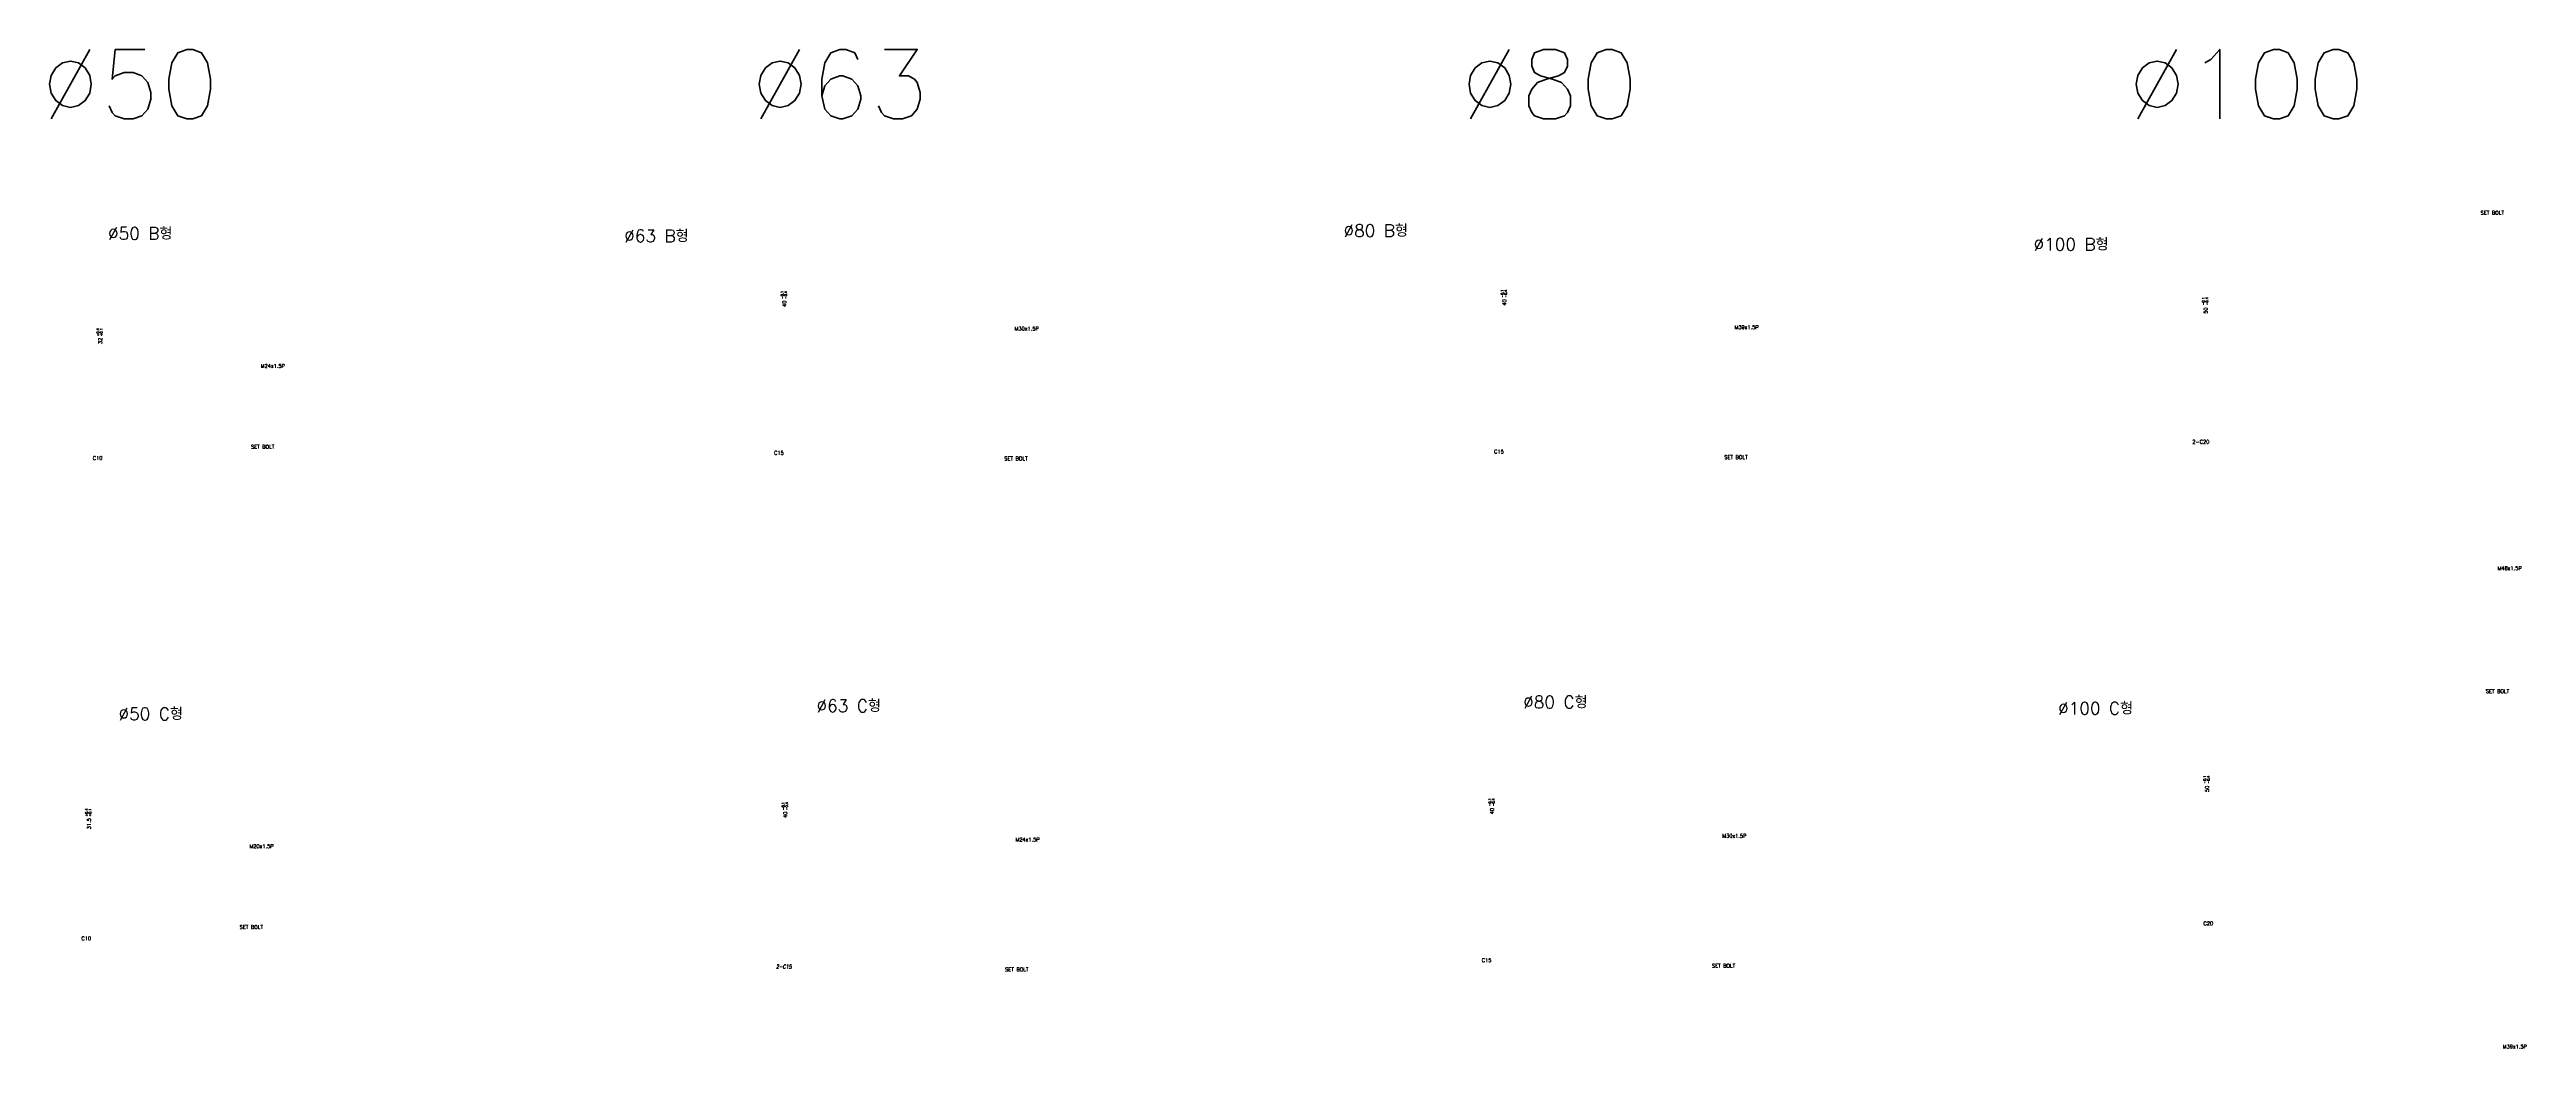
# Model space of a CAD drawing. Extents: x -819 to 8226, y -8942 to 4052.
# Drawn here: x 4040 to 6043, y -8878 to -8069 of the extents above; entities that cross this region are included whole.
import ezdxf

# ---------------------------------------------------------------- set-up
doc = ezdxf.new("R2010")
doc.units = 0
doc.header["$LTSCALE"] = 10
doc.header["$MEASUREMENT"] = 0
doc.linetypes.add('HIDDEN', pattern=[0.375, 0.25, -0.125])
doc.layers.get('0').update_dxf_attribs({"linetype": 'CONTINUOUS'})
doc.layers.add('HIDDEN', color=2, linetype='HIDDEN')
doc.layers.add('ML', color=7, linetype='CONTINUOUS')
doc.styles.add('GHS', font='romans', dxfattribs={"bigfont": 'ghs'})
doc.styles.add('치수', font='romans.shx', dxfattribs={"width": 0.7, "oblique": 10, "bigfont": 'fhg.shx'})

msp = doc.modelspace()

# ---------------------------------------------------------------- texts
at = {"color": 2, "linetype": 'ByBlock', "char_height": 3, "attachment_point": 5, "rotation": 90, "style": 'GHS'}
for s, insert in [('\\A1;40', (4633.9, -8275.2)), ('\\A1;40', (5216.2, -8274.2)), ('\\A1;50', (5783.3, -8280.7)), ('\\A1;32', (4080.6, -8305.3)), ('\\A1;50', (5784.5, -8667.7)), ('31.5', (4071.4, -8695.9)), ('\\A1;40', (4634.6, -8688.7)), ('\\A1;40', (5206.2, -8685.7))]:
    msp.add_mtext(s, dxfattribs=dict(at, insert=insert))
at = {"layer": 'HIDDEN', "color": 2, "linetype": 'ByBlock', "insert": (4639.7, -8813.1), "char_height": 3.2, "attachment_point": 9, "style": '치수'}
msp.add_mtext('\\A1;2-C15', dxfattribs=at)
at = {"layer": 'ML', "color": 7, "style": 'GHS'}
for s, p in [('%%C50', (4032.4, -8125.7)), ('%%C63', (4606.4, -8125.7)), ('%%C80', (5180.4, -8125.7)), ('%%C100', (5720, -8125.7))]:
    msp.add_text(s, height=56.25, dxfattribs=at).set_placement(p)
at = {"layer": 'ML', "style": 'GHS'}
for s, p in [('%%C50 B형', (4086.9, -8223.3)), ('%%C80 B형', (5086.1, -8221)), ('%%C63 B형', (4504.4, -8225.3)), ('%%C100 B형', (5644.2, -8232.1)), ('%%C80 C형', (5231.4, -8602.5)), ('%%C50 C형', (4095.4, -8612)), ('%%C63 C형', (4659.9, -8605.5)), ('%%C100 C형', (5664, -8607.5))]:
    msp.add_text(s, height=10, dxfattribs=at).set_placement(p)
at = {"layer": 'ML', "color": 2, "style": 'GHS'}
for s, p in [('-0.1', (4633.1, -8271.4)), ('-0.4', (4636, -8271.4)), ('-0.1', (5215.4, -8270.3)), ('-0.4', (5218.2, -8270.3)), ('-0.1', (5782.5, -8276.4)), ('-0.4', (5785.3, -8276.4)), ('+0.4', (4079.7, -8301.5)), ('+0.1', (4082.5, -8301.5)), ('-0.1', (5783.6, -8663.5)), ('-0.4', (5786.5, -8663.5)), ('+0.4', (4070.5, -8690.1)), ('+0.1', (4073.3, -8690.1)), ('-0.1', (4633.9, -8684.9)), ('-0.4', (4636.7, -8684.9)), ('-0.1', (5205.4, -8681.8)), ('-0.4', (5208.3, -8681.8))]:
    msp.add_text(s, height=2, rotation=90, dxfattribs=at).set_placement(p)
at = {"layer": 'ML', "color": 2, "char_height": 3, "style": 'GHS'}
for s, insert, attachment_point in [('\\A1;SET BOLT', (6005.7, -8201.6), 4), ('M39x1.5P', (5402.3, -8294.2), 4), ('M30x1.5P', (4820.1, -8295.3), 4), ('M24x1.5P', (4210.4, -8325.5), 4), ('\\A1;SET BOLT', (4202.5, -8390.9), 4), ('C15', (5215.7, -8394.8), 6), ('2-C20', (5786.3, -8386.9), 6), ('C10', (4082.4, -8400.1), 6), ('C15', (4633.4, -8395.8), 6), ('\\A1;SET BOLT', (4811.7, -8400.4), 4), ('\\A1;SET BOLT', (5394, -8399.3), 4), ('M48x1.5P', (6019.4, -8489.2), 4), ('\\A1;SET BOLT', (6009.9, -8588.7), 4), ('M20x1.5P', (4201.3, -8714.1), 4), ('M24x1.5P', (4820.8, -8708.7), 4), ('M30x1.5P', (5392.4, -8705.7), 4), ('C10', (4073.2, -8788.7), 6), ('\\A1;SET BOLT', (4193.3, -8779.5), 4), ('\\A1;C20', (5781.6, -8776.5), 4), ('\\A1;SET BOLT', (4812.4, -8813.8), 4), ('C15', (5205.7, -8806.3), 6), ('\\A1;SET BOLT', (5384, -8810.8), 4), ('M39x1.5P', (6023.6, -8876.2), 4)]:
    msp.add_mtext(s, dxfattribs=dict(at, insert=insert, attachment_point=attachment_point))

doc.saveas('drawing.dxf')
